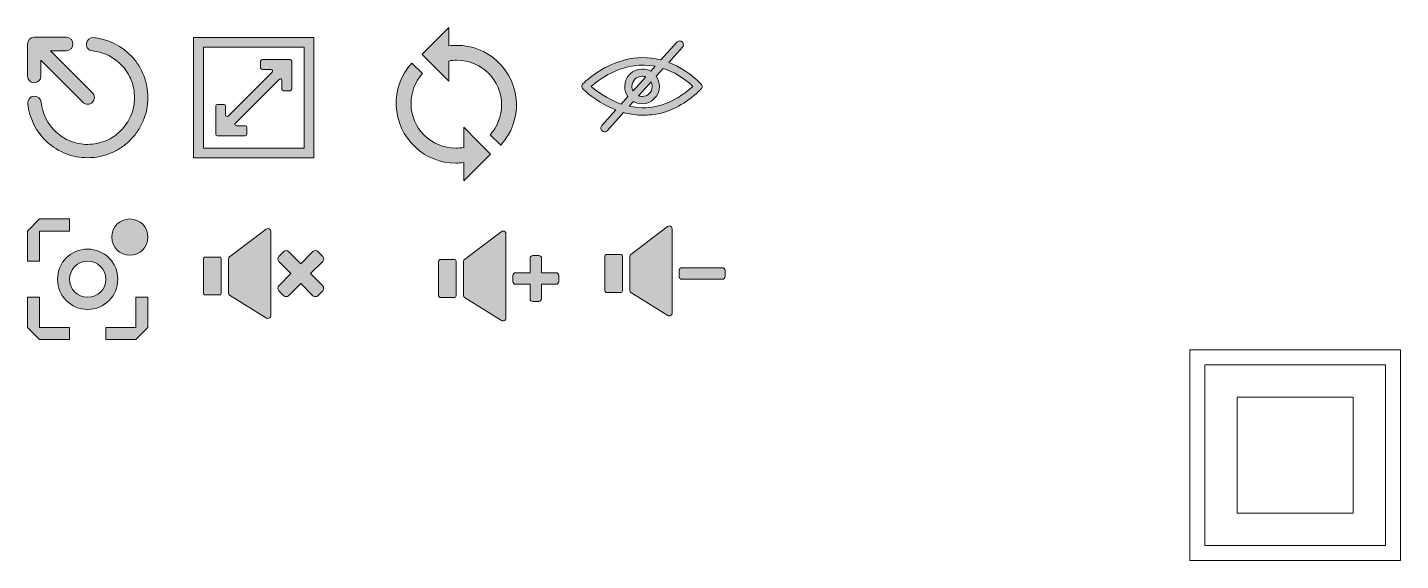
# Model space of a CAD drawing. Header units: millimetres. Extents: x 21 to 181, y -126 to -64.
import ezdxf

# ---------------------------------------------------------------- set-up
doc = ezdxf.new("R2010")
doc.units = ezdxf.units.MM
doc.header["$MEASUREMENT"] = 0
doc.layers.add('Layer 1', color=7, linetype='Continuous', lineweight=0)

# ---------------------------------------------------------------- blocks, each defined once
blk = doc.blocks.new('Block_0')
at = {"layer": 'Layer 1', "transparency": 33554687}
h = blk.add_hatch(color=7, dxfattribs=at)
h.dxf.hatch_style = 2
edge = h.paths.add_edge_path()
edge.add_spline(control_points=[(34.44, -69.74), (34.12, -68.95), (33.67, -68.23), (33.1, -67.6), (31.93, -66.32), (30.34, -65.52), (28.62, -65.35), (28.19, -65.3), (27.81, -65.62), (27.77, -66.04), (27.75, -66.25), (27.81, -66.45), (27.94, -66.61), (28.08, -66.77), (28.26, -66.87), (28.47, -66.89), (29.8, -67.03), (31.04, -67.65), (31.95, -68.65), (32.4, -69.14), (32.75, -69.7), (32.99, -70.31), (33.24, -70.95), (33.37, -71.62), (33.37, -72.31), (33.37, -73.05), (33.22, -73.76), (32.94, -74.43), (32.8, -74.75), (32.64, -75.06), (32.44, -75.35), (32.24, -75.64), (32.02, -75.91), (31.77, -76.16), (31.53, -76.41), (31.26, -76.63), (30.97, -76.83), (30.68, -77.02), (30.37, -77.19), (30.04, -77.33), (29.37, -77.61), (28.66, -77.76), (27.92, -77.76), (27.23, -77.76), (26.56, -77.63), (25.92, -77.38), (25.31, -77.13), (24.75, -76.78), (24.26, -76.34), (23.26, -75.43), (22.64, -74.19), (22.51, -72.86), (22.46, -72.43), (22.09, -72.12), (21.66, -72.16), (21.23, -72.2), (20.92, -72.58), (20.96, -73.01), (21.13, -74.73), (21.93, -76.32), (23.21, -77.49), (23.84, -78.06), (24.56, -78.51), (25.35, -78.82), (26.17, -79.15), (27.04, -79.31), (27.92, -79.31), (28.87, -79.31), (29.78, -79.13), (30.65, -78.76), (31.06, -78.59), (31.46, -78.37), (31.84, -78.12), (32.21, -77.86), (32.56, -77.58), (32.87, -77.26), (33.19, -76.94), (33.48, -76.6), (33.73, -76.23), (33.98, -75.85), (34.2, -75.45), (34.37, -75.04), (34.74, -74.17), (34.92, -73.26), (34.92, -72.31), (34.92, -71.42), (34.76, -70.56), (34.44, -69.74)], knot_values=[0, 0, 0, 0, 1, 1, 1, 2, 2, 2, 3, 3, 3, 4, 4, 4, 5, 5, 5, 6, 6, 6, 7, 7, 7, 8, 8, 8, 9, 9, 9, 10, 10, 10, 11, 11, 11, 12, 12, 12, 13, 13, 13, 14, 14, 14, 15, 15, 15, 16, 16, 16, 17, 17, 17, 18, 18, 18, 19, 19, 19, 20, 20, 20, 21, 21, 21, 22, 22, 22, 23, 23, 23, 24, 24, 24, 25, 25, 25, 26, 26, 26, 27, 27, 27, 28, 28, 28, 29, 29, 29, 29], degree=3, periodic=0)
h = blk.add_hatch(color=7, dxfattribs=at)
h.dxf.hatch_style = 2
edge = h.paths.add_edge_path()
edge.add_spline(control_points=[(21.7, -70.6), (22.13, -70.6), (22.48, -70.25), (22.48, -69.82), (22.48, -69.82), (22.48, -67.97), (22.48, -67.97), (22.48, -67.97), (27.37, -72.86), (27.37, -72.86), (27.52, -73.01), (27.72, -73.09), (27.92, -73.09), (28.13, -73.09), (28.33, -73.01), (28.47, -72.86), (28.62, -72.71), (28.7, -72.52), (28.7, -72.31), (28.7, -72.1), (28.62, -71.91), (28.47, -71.76), (28.47, -71.76), (23.58, -66.87), (23.58, -66.87), (23.58, -66.87), (25.43, -66.87), (25.43, -66.87), (25.86, -66.87), (26.21, -66.52), (26.21, -66.09), (26.21, -65.66), (25.86, -65.31), (25.43, -65.31), (25.43, -65.31), (21.7, -65.31), (21.7, -65.31), (21.27, -65.31), (20.92, -65.66), (20.92, -66.09), (20.92, -66.09), (20.92, -69.82), (20.92, -69.82), (20.92, -70.25), (21.27, -70.6), (21.7, -70.6)], knot_values=[0, 0, 0, 0, 1, 1, 1, 2, 2, 2, 3, 3, 3, 4, 4, 4, 5, 5, 5, 6, 6, 6, 7, 7, 7, 8, 8, 8, 9, 9, 9, 10, 10, 10, 11, 11, 11, 12, 12, 12, 13, 13, 13, 14, 14, 14, 15, 15, 15, 15], degree=3, periodic=0)
at = {"layer": 'Layer 1'}
for points, knots in [([(34.44, -69.74), (34.12, -68.95), (33.67, -68.23), (33.1, -67.6), (31.93, -66.32), (30.34, -65.52), (28.62, -65.35), (28.19, -65.3), (27.81, -65.62), (27.77, -66.04), (27.75, -66.25), (27.81, -66.45), (27.94, -66.61), (28.08, -66.77), (28.26, -66.87), (28.47, -66.89), (29.8, -67.03), (31.04, -67.65), (31.95, -68.65), (32.4, -69.14), (32.75, -69.7), (32.99, -70.31), (33.24, -70.95), (33.37, -71.62), (33.37, -72.31), (33.37, -73.05), (33.22, -73.76), (32.94, -74.43), (32.8, -74.75), (32.64, -75.06), (32.44, -75.35), (32.24, -75.64), (32.02, -75.91), (31.77, -76.16), (31.53, -76.41), (31.26, -76.63), (30.97, -76.83), (30.68, -77.02), (30.37, -77.19), (30.04, -77.33), (29.37, -77.61), (28.66, -77.76), (27.92, -77.76), (27.23, -77.76), (26.56, -77.63), (25.92, -77.38), (25.31, -77.13), (24.75, -76.78), (24.26, -76.34), (23.26, -75.43), (22.64, -74.19), (22.51, -72.86), (22.46, -72.43), (22.09, -72.12), (21.66, -72.16), (21.23, -72.2), (20.92, -72.58), (20.96, -73.01), (21.13, -74.73), (21.93, -76.32), (23.21, -77.49), (23.84, -78.06), (24.56, -78.51), (25.35, -78.82), (26.17, -79.15), (27.04, -79.31), (27.92, -79.31), (28.87, -79.31), (29.78, -79.13), (30.65, -78.76), (31.06, -78.59), (31.46, -78.37), (31.84, -78.12), (32.21, -77.86), (32.56, -77.58), (32.87, -77.26), (33.19, -76.94), (33.48, -76.6), (33.73, -76.23), (33.98, -75.85), (34.2, -75.45), (34.37, -75.04), (34.74, -74.17), (34.92, -73.26), (34.92, -72.31), (34.92, -71.42), (34.76, -70.56), (34.44, -69.74)], [0, 0, 0, 0, 1, 1, 1, 2, 2, 2, 3, 3, 3, 4, 4, 4, 5, 5, 5, 6, 6, 6, 7, 7, 7, 8, 8, 8, 9, 9, 9, 10, 10, 10, 11, 11, 11, 12, 12, 12, 13, 13, 13, 14, 14, 14, 15, 15, 15, 16, 16, 16, 17, 17, 17, 18, 18, 18, 19, 19, 19, 20, 20, 20, 21, 21, 21, 22, 22, 22, 23, 23, 23, 24, 24, 24, 25, 25, 25, 26, 26, 26, 27, 27, 27, 28, 28, 28, 29, 29, 29, 29]), ([(21.7, -70.6), (22.13, -70.6), (22.48, -70.25), (22.48, -69.82), (22.48, -69.82), (22.48, -67.97), (22.48, -67.97), (22.48, -67.97), (27.37, -72.86), (27.37, -72.86), (27.52, -73.01), (27.72, -73.09), (27.92, -73.09), (28.13, -73.09), (28.33, -73.01), (28.47, -72.86), (28.62, -72.71), (28.7, -72.52), (28.7, -72.31), (28.7, -72.1), (28.62, -71.91), (28.47, -71.76), (28.47, -71.76), (23.58, -66.87), (23.58, -66.87), (23.58, -66.87), (25.43, -66.87), (25.43, -66.87), (25.86, -66.87), (26.21, -66.52), (26.21, -66.09), (26.21, -65.66), (25.86, -65.31), (25.43, -65.31), (25.43, -65.31), (21.7, -65.31), (21.7, -65.31), (21.27, -65.31), (20.92, -65.66), (20.92, -66.09), (20.92, -66.09), (20.92, -69.82), (20.92, -69.82), (20.92, -70.25), (21.27, -70.6), (21.7, -70.6)], [0, 0, 0, 0, 1, 1, 1, 2, 2, 2, 3, 3, 3, 4, 4, 4, 5, 5, 5, 6, 6, 6, 7, 7, 7, 8, 8, 8, 9, 9, 9, 10, 10, 10, 11, 11, 11, 12, 12, 12, 13, 13, 13, 14, 14, 14, 15, 15, 15, 15])]:
    blk.add_open_spline(points, degree=3, knots=knots, dxfattribs=at)
blk = doc.blocks.new('Block_1')
at = {"layer": 'Layer 1', "transparency": 33554687}
h = blk.add_hatch(color=7, dxfattribs=at)
h.dxf.hatch_style = 2
edge = h.paths.add_edge_path()
edge.add_spline(control_points=[(53.08, -78.18), (53.08, -78.18), (41.38, -78.18), (41.38, -78.18), (41.38, -78.18), (41.38, -66.48), (41.38, -66.48), (41.38, -66.48), (53.08, -66.48), (53.08, -66.48), (53.08, -66.48), (53.08, -78.18), (53.08, -78.18)], knot_values=[0, 0, 0, 0, 1, 1, 1, 2, 2, 2, 3, 3, 3, 4, 4, 4, 4], degree=3, periodic=0)
edge = h.paths.add_edge_path()
edge.add_spline(control_points=[(40.23, -65.33), (40.23, -65.33), (40.23, -79.33), (40.23, -79.33), (40.23, -79.33), (54.23, -79.33), (54.23, -79.33), (54.23, -79.33), (54.23, -65.33), (54.23, -65.33), (54.23, -65.33), (40.23, -65.33), (40.23, -65.33)], knot_values=[0, 0, 0, 0, 1, 1, 1, 2, 2, 2, 3, 3, 3, 4, 4, 4, 4], degree=3, periodic=0)
h = blk.add_hatch(color=7, dxfattribs=at)
h.dxf.hatch_style = 2
edge = h.paths.add_edge_path()
edge.add_spline(control_points=[(46.25, -75.6), (46.25, -75.6), (45.23, -75.6), (45.23, -75.6), (45.07, -75.6), (44.99, -75.4), (45.1, -75.28), (45.1, -75.28), (50.19, -70.2), (50.19, -70.2), (50.31, -70.08), (50.51, -70.16), (50.51, -70.33), (50.51, -70.33), (50.51, -71.35), (50.51, -71.35), (50.51, -71.45), (50.59, -71.53), (50.69, -71.53), (50.69, -71.53), (51.47, -71.53), (51.47, -71.53), (51.57, -71.53), (51.66, -71.45), (51.66, -71.35), (51.66, -71.35), (51.66, -68.09), (51.66, -68.09), (51.66, -67.99), (51.57, -67.91), (51.47, -67.91), (51.47, -67.91), (48.21, -67.91), (48.21, -67.91), (48.11, -67.91), (48.03, -67.99), (48.03, -68.09), (48.03, -68.09), (48.03, -68.87), (48.03, -68.87), (48.03, -68.97), (48.11, -69.05), (48.21, -69.05), (48.21, -69.05), (49.23, -69.05), (49.23, -69.05), (49.4, -69.05), (49.48, -69.25), (49.36, -69.37), (49.36, -69.37), (44.28, -74.46), (44.28, -74.46), (44.16, -74.57), (43.96, -74.49), (43.96, -74.33), (43.96, -74.33), (43.96, -73.31), (43.96, -73.31), (43.96, -73.2), (43.88, -73.12), (43.78, -73.12), (43.78, -73.12), (43, -73.12), (43, -73.12), (42.9, -73.12), (42.81, -73.2), (42.81, -73.31), (42.81, -73.31), (42.81, -76.56), (42.81, -76.56), (42.81, -76.66), (42.9, -76.75), (43, -76.75), (43, -76.75), (46.25, -76.75), (46.25, -76.75), (46.36, -76.75), (46.44, -76.66), (46.44, -76.56), (46.44, -76.56), (46.44, -75.78), (46.44, -75.78), (46.44, -75.68), (46.36, -75.6), (46.25, -75.6)], knot_values=[0, 0, 0, 0, 1, 1, 1, 2, 2, 2, 3, 3, 3, 4, 4, 4, 5, 5, 5, 6, 6, 6, 7, 7, 7, 8, 8, 8, 9, 9, 9, 10, 10, 10, 11, 11, 11, 12, 12, 12, 13, 13, 13, 14, 14, 14, 15, 15, 15, 16, 16, 16, 17, 17, 17, 18, 18, 18, 19, 19, 19, 20, 20, 20, 21, 21, 21, 22, 22, 22, 23, 23, 23, 24, 24, 24, 25, 25, 25, 26, 26, 26, 27, 27, 27, 28, 28, 28, 28], degree=3, periodic=0)
at = {"layer": 'Layer 1'}
for points, knots in [([(40.23, -65.33), (40.23, -65.33), (40.23, -79.33), (40.23, -79.33), (40.23, -79.33), (54.23, -79.33), (54.23, -79.33), (54.23, -79.33), (54.23, -65.33), (54.23, -65.33), (54.23, -65.33), (40.23, -65.33), (40.23, -65.33)], [0, 0, 0, 0, 1, 1, 1, 2, 2, 2, 3, 3, 3, 4, 4, 4, 4]), ([(53.08, -78.18), (53.08, -78.18), (41.38, -78.18), (41.38, -78.18), (41.38, -78.18), (41.38, -66.48), (41.38, -66.48), (41.38, -66.48), (53.08, -66.48), (53.08, -66.48), (53.08, -66.48), (53.08, -78.18), (53.08, -78.18)], [0, 0, 0, 0, 1, 1, 1, 2, 2, 2, 3, 3, 3, 4, 4, 4, 4]), ([(46.25, -75.6), (46.25, -75.6), (45.23, -75.6), (45.23, -75.6), (45.07, -75.6), (44.99, -75.4), (45.1, -75.28), (45.1, -75.28), (50.19, -70.2), (50.19, -70.2), (50.31, -70.08), (50.51, -70.16), (50.51, -70.33), (50.51, -70.33), (50.51, -71.35), (50.51, -71.35), (50.51, -71.45), (50.59, -71.53), (50.69, -71.53), (50.69, -71.53), (51.47, -71.53), (51.47, -71.53), (51.57, -71.53), (51.66, -71.45), (51.66, -71.35), (51.66, -71.35), (51.66, -68.09), (51.66, -68.09), (51.66, -67.99), (51.57, -67.91), (51.47, -67.91), (51.47, -67.91), (48.21, -67.91), (48.21, -67.91), (48.11, -67.91), (48.03, -67.99), (48.03, -68.09), (48.03, -68.09), (48.03, -68.87), (48.03, -68.87), (48.03, -68.97), (48.11, -69.05), (48.21, -69.05), (48.21, -69.05), (49.23, -69.05), (49.23, -69.05), (49.4, -69.05), (49.48, -69.25), (49.36, -69.37), (49.36, -69.37), (44.28, -74.46), (44.28, -74.46), (44.16, -74.57), (43.96, -74.49), (43.96, -74.33), (43.96, -74.33), (43.96, -73.31), (43.96, -73.31), (43.96, -73.2), (43.88, -73.12), (43.78, -73.12), (43.78, -73.12), (43, -73.12), (43, -73.12), (42.9, -73.12), (42.81, -73.2), (42.81, -73.31), (42.81, -73.31), (42.81, -76.56), (42.81, -76.56), (42.81, -76.66), (42.9, -76.75), (43, -76.75), (43, -76.75), (46.25, -76.75), (46.25, -76.75), (46.36, -76.75), (46.44, -76.66), (46.44, -76.56), (46.44, -76.56), (46.44, -75.78), (46.44, -75.78), (46.44, -75.68), (46.36, -75.6), (46.25, -75.6)], [0, 0, 0, 0, 1, 1, 1, 2, 2, 2, 3, 3, 3, 4, 4, 4, 5, 5, 5, 6, 6, 6, 7, 7, 7, 8, 8, 8, 9, 9, 9, 10, 10, 10, 11, 11, 11, 12, 12, 12, 13, 13, 13, 14, 14, 14, 15, 15, 15, 16, 16, 16, 17, 17, 17, 18, 18, 18, 19, 19, 19, 20, 20, 20, 21, 21, 21, 22, 22, 22, 23, 23, 23, 24, 24, 24, 25, 25, 25, 26, 26, 26, 27, 27, 27, 28, 28, 28, 28])]:
    blk.add_open_spline(points, degree=3, knots=knots, dxfattribs=at)
blk = doc.blocks.new('Block_2')
at = {"layer": 'Layer 1', "transparency": 33554687}
h = blk.add_hatch(color=7, dxfattribs=at)
h.dxf.hatch_style = 2
edge = h.paths.add_edge_path()
edge.add_spline(control_points=[(49.22, -87.87), (49.22, -87.87), (49.22, -97.69), (49.22, -97.69), (49.2, -97.87), (49.04, -98), (48.86, -97.98), (48.81, -97.98), (48.77, -97.96), (48.73, -97.94), (48.73, -97.94), (44.42, -95.28), (44.42, -95.28), (44.34, -95.22), (44.29, -95.13), (44.28, -95.03), (44.28, -95.03), (44.28, -91.08), (44.28, -91.08), (44.29, -90.98), (44.34, -90.89), (44.42, -90.83), (44.42, -90.83), (48.67, -87.62), (48.67, -87.62), (48.81, -87.5), (49.02, -87.51), (49.14, -87.65), (49.19, -87.71), (49.22, -87.79), (49.22, -87.87)], knot_values=[0, 0, 0, 0, 1, 1, 1, 2, 2, 2, 3, 3, 3, 4, 4, 4, 5, 5, 5, 6, 6, 6, 7, 7, 7, 8, 8, 8, 9, 9, 9, 10, 10, 10, 10], degree=3, periodic=0)
h = blk.add_hatch(color=7, dxfattribs=at)
h.dxf.hatch_style = 2
edge = h.paths.add_edge_path()
edge.add_spline(control_points=[(43.46, -91.16), (43.46, -90.99), (43.38, -90.86), (43.29, -90.86), (43.29, -90.86), (43.29, -90.86), (43.29, -90.86), (43.29, -90.86), (41.56, -90.86), (41.56, -90.86), (41.46, -90.86), (41.38, -90.99), (41.38, -91.16), (41.38, -91.16), (41.38, -91.16), (41.38, -91.16), (41.38, -91.16), (41.38, -94.95), (41.38, -94.95), (41.38, -95.11), (41.46, -95.25), (41.56, -95.25), (41.56, -95.25), (41.56, -95.25), (41.56, -95.25), (41.56, -95.25), (43.29, -95.25), (43.29, -95.25), (43.38, -95.25), (43.46, -95.11), (43.46, -94.95), (43.46, -94.95), (43.46, -94.95), (43.46, -94.95), (43.46, -94.95), (43.46, -91.16), (43.46, -91.16)], knot_values=[0, 0, 0, 0, 1, 1, 1, 2, 2, 2, 3, 3, 3, 4, 4, 4, 5, 5, 5, 6, 6, 6, 7, 7, 7, 8, 8, 8, 9, 9, 9, 10, 10, 10, 11, 11, 11, 12, 12, 12, 12], degree=3, periodic=0)
h = blk.add_hatch(color=7, dxfattribs=at)
h.dxf.hatch_style = 2
edge = h.paths.add_edge_path()
edge.add_spline(control_points=[(55.26, -94.19), (55.26, -94.19), (53.85, -92.78), (53.85, -92.78), (53.85, -92.78), (55.26, -91.36), (55.26, -91.36), (55.42, -91.2), (55.42, -90.95), (55.27, -90.79), (55.27, -90.79), (55.27, -90.79), (55.26, -90.79), (55.26, -90.79), (54.69, -90.22), (54.69, -90.22), (54.53, -90.06), (54.28, -90.06), (54.12, -90.22), (54.12, -90.22), (54.12, -90.22), (54.12, -90.22), (54.12, -90.22), (52.71, -91.63), (52.71, -91.63), (52.71, -91.63), (51.29, -90.22), (51.29, -90.22), (51.13, -90.06), (50.88, -90.06), (50.72, -90.22), (50.72, -90.22), (50.72, -90.22), (50.72, -90.22), (50.72, -90.22), (50.15, -90.79), (50.15, -90.79), (49.99, -90.95), (49.99, -91.2), (50.15, -91.36), (50.15, -91.36), (50.15, -91.36), (50.15, -91.36), (50.15, -91.36), (51.56, -92.78), (51.56, -92.78), (51.56, -92.78), (50.15, -94.19), (50.15, -94.19), (49.99, -94.35), (49.99, -94.6), (50.15, -94.76), (50.15, -94.76), (50.15, -94.76), (50.15, -94.76), (50.15, -94.76), (50.72, -95.34), (50.72, -95.34), (50.88, -95.49), (51.13, -95.49), (51.29, -95.34), (51.29, -95.34), (51.29, -95.34), (51.29, -95.34), (51.29, -95.34), (52.71, -93.92), (52.71, -93.92), (52.71, -93.92), (54.12, -95.34), (54.12, -95.34), (54.28, -95.49), (54.53, -95.49), (54.69, -95.34), (54.69, -95.34), (54.69, -95.34), (54.69, -95.34), (54.69, -95.34), (55.26, -94.76), (55.26, -94.76), (55.4, -94.61), (55.4, -94.38), (55.26, -94.22), (55.26, -94.22), (55.26, -94.19), (55.26, -94.19)], knot_values=[0, 0, 0, 0, 1, 1, 1, 2, 2, 2, 3, 3, 3, 4, 4, 4, 5, 5, 5, 6, 6, 6, 7, 7, 7, 8, 8, 8, 9, 9, 9, 10, 10, 10, 11, 11, 11, 12, 12, 12, 13, 13, 13, 14, 14, 14, 15, 15, 15, 16, 16, 16, 17, 17, 17, 18, 18, 18, 19, 19, 19, 20, 20, 20, 21, 21, 21, 22, 22, 22, 23, 23, 23, 24, 24, 24, 25, 25, 25, 26, 26, 26, 27, 27, 27, 28, 28, 28, 28], degree=3, periodic=0)
at = {"layer": 'Layer 1'}
for points, knots in [([(49.22, -87.87), (49.22, -87.87), (49.22, -97.69), (49.22, -97.69), (49.2, -97.87), (49.04, -98), (48.86, -97.98), (48.81, -97.98), (48.77, -97.96), (48.73, -97.94), (48.73, -97.94), (44.42, -95.28), (44.42, -95.28), (44.34, -95.22), (44.29, -95.13), (44.28, -95.03), (44.28, -95.03), (44.28, -91.08), (44.28, -91.08), (44.29, -90.98), (44.34, -90.89), (44.42, -90.83), (44.42, -90.83), (48.67, -87.62), (48.67, -87.62), (48.81, -87.5), (49.02, -87.51), (49.14, -87.65), (49.19, -87.71), (49.22, -87.79), (49.22, -87.87)], [0, 0, 0, 0, 1, 1, 1, 2, 2, 2, 3, 3, 3, 4, 4, 4, 5, 5, 5, 6, 6, 6, 7, 7, 7, 8, 8, 8, 9, 9, 9, 10, 10, 10, 10]), ([(43.46, -91.16), (43.46, -90.99), (43.38, -90.86), (43.29, -90.86), (43.29, -90.86), (43.29, -90.86), (43.29, -90.86), (43.29, -90.86), (41.56, -90.86), (41.56, -90.86), (41.46, -90.86), (41.38, -90.99), (41.38, -91.16), (41.38, -91.16), (41.38, -91.16), (41.38, -91.16), (41.38, -91.16), (41.38, -94.95), (41.38, -94.95), (41.38, -95.11), (41.46, -95.25), (41.56, -95.25), (41.56, -95.25), (41.56, -95.25), (41.56, -95.25), (41.56, -95.25), (43.29, -95.25), (43.29, -95.25), (43.38, -95.25), (43.46, -95.11), (43.46, -94.95), (43.46, -94.95), (43.46, -94.95), (43.46, -94.95), (43.46, -94.95), (43.46, -91.16), (43.46, -91.16)], [0, 0, 0, 0, 1, 1, 1, 2, 2, 2, 3, 3, 3, 4, 4, 4, 5, 5, 5, 6, 6, 6, 7, 7, 7, 8, 8, 8, 9, 9, 9, 10, 10, 10, 11, 11, 11, 12, 12, 12, 12]), ([(55.26, -94.19), (55.26, -94.19), (53.85, -92.78), (53.85, -92.78), (53.85, -92.78), (55.26, -91.36), (55.26, -91.36), (55.42, -91.2), (55.42, -90.95), (55.27, -90.79), (55.27, -90.79), (55.27, -90.79), (55.26, -90.79), (55.26, -90.79), (54.69, -90.22), (54.69, -90.22), (54.53, -90.06), (54.28, -90.06), (54.12, -90.22), (54.12, -90.22), (54.12, -90.22), (54.12, -90.22), (54.12, -90.22), (52.71, -91.63), (52.71, -91.63), (52.71, -91.63), (51.29, -90.22), (51.29, -90.22), (51.13, -90.06), (50.88, -90.06), (50.72, -90.22), (50.72, -90.22), (50.72, -90.22), (50.72, -90.22), (50.72, -90.22), (50.15, -90.79), (50.15, -90.79), (49.99, -90.95), (49.99, -91.2), (50.15, -91.36), (50.15, -91.36), (50.15, -91.36), (50.15, -91.36), (50.15, -91.36), (51.56, -92.78), (51.56, -92.78), (51.56, -92.78), (50.15, -94.19), (50.15, -94.19), (49.99, -94.35), (49.99, -94.6), (50.15, -94.76), (50.15, -94.76), (50.15, -94.76), (50.15, -94.76), (50.15, -94.76), (50.72, -95.34), (50.72, -95.34), (50.88, -95.49), (51.13, -95.49), (51.29, -95.34), (51.29, -95.34), (51.29, -95.34), (51.29, -95.34), (51.29, -95.34), (52.71, -93.92), (52.71, -93.92), (52.71, -93.92), (54.12, -95.34), (54.12, -95.34), (54.28, -95.49), (54.53, -95.49), (54.69, -95.34), (54.69, -95.34), (54.69, -95.34), (54.69, -95.34), (54.69, -95.34), (55.26, -94.76), (55.26, -94.76), (55.4, -94.61), (55.4, -94.38), (55.26, -94.22), (55.26, -94.22), (55.26, -94.19), (55.26, -94.19)], [0, 0, 0, 0, 1, 1, 1, 2, 2, 2, 3, 3, 3, 4, 4, 4, 5, 5, 5, 6, 6, 6, 7, 7, 7, 8, 8, 8, 9, 9, 9, 10, 10, 10, 11, 11, 11, 12, 12, 12, 13, 13, 13, 14, 14, 14, 15, 15, 15, 16, 16, 16, 17, 17, 17, 18, 18, 18, 19, 19, 19, 20, 20, 20, 21, 21, 21, 22, 22, 22, 23, 23, 23, 24, 24, 24, 25, 25, 25, 26, 26, 26, 27, 27, 27, 28, 28, 28, 28])]:
    blk.add_open_spline(points, degree=3, knots=knots, dxfattribs=at)
blk = doc.blocks.new('Block_3')
at = {"layer": 'Layer 1', "transparency": 33554687}
h = blk.add_hatch(color=7, dxfattribs=at)
h.dxf.hatch_style = 2
edge = h.paths.add_edge_path()
edge.add_spline(control_points=[(70.87, -66.25), (70.56, -66.25), (70.25, -66.27), (69.94, -66.31), (69.94, -66.31), (69.94, -64.17), (69.94, -64.17), (69.94, -64.17), (66.82, -67.29), (66.82, -67.29), (66.82, -67.29), (66.98, -67.45), (66.98, -67.45), (66.98, -67.45), (68.23, -68.7), (68.23, -68.7), (68.23, -68.7), (69.94, -70.41), (69.94, -70.41), (69.94, -70.41), (69.94, -68.07), (69.94, -68.07), (70.24, -68.01), (70.56, -67.98), (70.87, -67.98), (73.74, -67.98), (76.06, -70.31), (76.06, -73.17), (76.06, -74.45), (75.59, -75.68), (74.74, -76.64), (74.74, -76.64), (75.96, -77.86), (75.96, -77.86), (78.55, -75.05), (78.37, -70.67), (75.56, -68.08), (74.28, -66.9), (72.61, -66.25), (70.87, -66.25)], knot_values=[0, 0, 0, 0, 1, 1, 1, 2, 2, 2, 3, 3, 3, 4, 4, 4, 5, 5, 5, 6, 6, 6, 7, 7, 7, 8, 8, 8, 9, 9, 9, 10, 10, 10, 11, 11, 11, 12, 12, 12, 13, 13, 13, 13], degree=3, periodic=0)
h = blk.add_hatch(color=7, dxfattribs=at)
h.dxf.hatch_style = 2
edge = h.paths.add_edge_path()
edge.add_spline(control_points=[(73.35, -77.47), (73.35, -77.47), (71.65, -75.77), (71.65, -75.77), (71.65, -75.77), (71.65, -78.11), (71.65, -78.11), (71.34, -78.17), (71.03, -78.19), (70.72, -78.19), (67.85, -78.2), (65.53, -75.87), (65.53, -73.01), (65.53, -71.73), (66, -70.49), (66.85, -69.54), (66.85, -69.54), (65.62, -68.31), (65.62, -68.31), (63.03, -71.13), (63.22, -75.51), (66.03, -78.1), (67.31, -79.27), (68.98, -79.93), (70.72, -79.93), (71.03, -79.93), (71.34, -79.91), (71.65, -79.86), (71.65, -79.86), (71.65, -82), (71.65, -82), (71.65, -82), (74.77, -78.89), (74.77, -78.89), (74.77, -78.89), (74.61, -78.73), (74.61, -78.73), (74.61, -78.73), (73.35, -77.47), (73.35, -77.47)], knot_values=[0, 0, 0, 0, 1, 1, 1, 2, 2, 2, 3, 3, 3, 4, 4, 4, 5, 5, 5, 6, 6, 6, 7, 7, 7, 8, 8, 8, 9, 9, 9, 10, 10, 10, 11, 11, 11, 12, 12, 12, 13, 13, 13, 13], degree=3, periodic=0)
at = {"layer": 'Layer 1'}
for points in [[(70.87, -66.25), (70.56, -66.25), (70.25, -66.27), (69.94, -66.31), (69.94, -66.31), (69.94, -64.17), (69.94, -64.17), (69.94, -64.17), (66.82, -67.29), (66.82, -67.29), (66.82, -67.29), (66.98, -67.45), (66.98, -67.45), (66.98, -67.45), (68.23, -68.7), (68.23, -68.7), (68.23, -68.7), (69.94, -70.41), (69.94, -70.41), (69.94, -70.41), (69.94, -68.07), (69.94, -68.07), (70.24, -68.01), (70.56, -67.98), (70.87, -67.98), (73.74, -67.98), (76.06, -70.31), (76.06, -73.17), (76.06, -74.45), (75.59, -75.68), (74.74, -76.64), (74.74, -76.64), (75.96, -77.86), (75.96, -77.86), (78.55, -75.05), (78.37, -70.67), (75.56, -68.08), (74.28, -66.9), (72.61, -66.25), (70.87, -66.25)], [(73.35, -77.47), (73.35, -77.47), (71.65, -75.77), (71.65, -75.77), (71.65, -75.77), (71.65, -78.11), (71.65, -78.11), (71.34, -78.17), (71.03, -78.19), (70.72, -78.19), (67.85, -78.2), (65.53, -75.87), (65.53, -73.01), (65.53, -71.73), (66, -70.49), (66.85, -69.54), (66.85, -69.54), (65.62, -68.31), (65.62, -68.31), (63.03, -71.13), (63.22, -75.51), (66.03, -78.1), (67.31, -79.27), (68.98, -79.93), (70.72, -79.93), (71.03, -79.93), (71.34, -79.91), (71.65, -79.86), (71.65, -79.86), (71.65, -82), (71.65, -82), (71.65, -82), (74.77, -78.89), (74.77, -78.89), (74.77, -78.89), (74.61, -78.73), (74.61, -78.73), (74.61, -78.73), (73.35, -77.47), (73.35, -77.47)]]:
    blk.add_open_spline(points, degree=3, knots=[0, 0, 0, 0, 1, 1, 1, 2, 2, 2, 3, 3, 3, 4, 4, 4, 5, 5, 5, 6, 6, 6, 7, 7, 7, 8, 8, 8, 9, 9, 9, 10, 10, 10, 11, 11, 11, 12, 12, 12, 13, 13, 13, 13], dxfattribs=at)
blk = doc.blocks.new('Block_4')
at = {"layer": 'Layer 1', "transparency": 33554687}
h = blk.add_hatch(color=7, dxfattribs=at)
h.dxf.hatch_style = 2
edge = h.paths.add_edge_path()
edge.add_spline(control_points=[(76.56, -88.16), (76.56, -88.16), (76.56, -97.99), (76.56, -97.99), (76.54, -98.17), (76.38, -98.3), (76.19, -98.28), (76.15, -98.27), (76.1, -98.26), (76.06, -98.23), (76.06, -98.23), (71.76, -95.57), (71.76, -95.57), (71.67, -95.52), (71.62, -95.42), (71.62, -95.32), (71.62, -95.32), (71.62, -91.37), (71.62, -91.37), (71.62, -91.27), (71.67, -91.18), (71.76, -91.12), (71.76, -91.12), (76.01, -87.91), (76.01, -87.91), (76.15, -87.79), (76.35, -87.8), (76.48, -87.94), (76.53, -88), (76.56, -88.08), (76.56, -88.16)], knot_values=[0, 0, 0, 0, 1, 1, 1, 2, 2, 2, 3, 3, 3, 4, 4, 4, 5, 5, 5, 6, 6, 6, 7, 7, 7, 8, 8, 8, 9, 9, 9, 10, 10, 10, 10], degree=3, periodic=0)
h = blk.add_hatch(color=7, dxfattribs=at)
h.dxf.hatch_style = 2
edge = h.paths.add_edge_path()
edge.add_spline(control_points=[(80.72, -95.68), (80.72, -95.68), (80.72, -94.02), (80.72, -94.02), (80.72, -94.02), (82.38, -94.02), (82.38, -94.02), (82.56, -94.02), (82.72, -93.87), (82.72, -93.69), (82.72, -93.68), (82.72, -93.68), (82.72, -93.68), (82.72, -93.68), (82.72, -93.01), (82.72, -93.01), (82.72, -92.83), (82.57, -92.67), (82.38, -92.67), (82.38, -92.67), (82.38, -92.67), (82.38, -92.67), (82.38, -92.67), (80.72, -92.67), (80.72, -92.67), (80.72, -92.67), (80.72, -91.01), (80.72, -91.01), (80.72, -90.83), (80.57, -90.68), (80.38, -90.68), (80.38, -90.68), (80.38, -90.68), (80.38, -90.68), (80.38, -90.68), (79.71, -90.68), (79.71, -90.68), (79.52, -90.67), (79.37, -90.82), (79.37, -91.01), (79.37, -91.01), (79.37, -91.01), (79.37, -91.01), (79.37, -91.01), (79.37, -92.67), (79.37, -92.67), (79.37, -92.67), (77.71, -92.67), (77.71, -92.67), (77.52, -92.67), (77.37, -92.82), (77.37, -93.01), (77.37, -93.01), (77.37, -93.01), (77.37, -93.01), (77.37, -93.01), (77.37, -93.68), (77.37, -93.68), (77.37, -93.87), (77.52, -94.02), (77.71, -94.02), (77.71, -94.02), (77.71, -94.02), (77.71, -94.02), (77.71, -94.02), (79.37, -94.02), (79.37, -94.02), (79.37, -94.02), (79.37, -95.68), (79.37, -95.68), (79.37, -95.87), (79.52, -96.02), (79.71, -96.02), (79.71, -96.02), (79.71, -96.02), (79.71, -96.02), (79.71, -96.02), (80.38, -96.02), (80.38, -96.02), (80.55, -96.01), (80.69, -95.87), (80.7, -95.7), (80.7, -95.7), (80.72, -95.68), (80.72, -95.68)], knot_values=[0, 0, 0, 0, 1, 1, 1, 2, 2, 2, 3, 3, 3, 4, 4, 4, 5, 5, 5, 6, 6, 6, 7, 7, 7, 8, 8, 8, 9, 9, 9, 10, 10, 10, 11, 11, 11, 12, 12, 12, 13, 13, 13, 14, 14, 14, 15, 15, 15, 16, 16, 16, 17, 17, 17, 18, 18, 18, 19, 19, 19, 20, 20, 20, 21, 21, 21, 22, 22, 22, 23, 23, 23, 24, 24, 24, 25, 25, 25, 26, 26, 26, 27, 27, 27, 28, 28, 28, 28], degree=3, periodic=0)
h = blk.add_hatch(color=7, dxfattribs=at)
h.dxf.hatch_style = 2
edge = h.paths.add_edge_path()
edge.add_spline(control_points=[(70.79, -91.45), (70.79, -91.29), (70.72, -91.15), (70.62, -91.15), (70.62, -91.15), (70.62, -91.15), (70.62, -91.15), (70.62, -91.15), (68.89, -91.15), (68.89, -91.15), (68.79, -91.15), (68.72, -91.29), (68.72, -91.45), (68.72, -91.45), (68.72, -91.45), (68.72, -91.45), (68.72, -91.45), (68.72, -95.24), (68.72, -95.24), (68.72, -95.41), (68.79, -95.54), (68.89, -95.54), (68.89, -95.54), (68.89, -95.54), (68.89, -95.54), (68.89, -95.54), (70.62, -95.54), (70.62, -95.54), (70.72, -95.54), (70.79, -95.41), (70.79, -95.24), (70.79, -95.24), (70.79, -95.24), (70.79, -95.24), (70.79, -95.24), (70.79, -91.45), (70.79, -91.45)], knot_values=[0, 0, 0, 0, 1, 1, 1, 2, 2, 2, 3, 3, 3, 4, 4, 4, 5, 5, 5, 6, 6, 6, 7, 7, 7, 8, 8, 8, 9, 9, 9, 10, 10, 10, 11, 11, 11, 12, 12, 12, 12], degree=3, periodic=0)
at = {"layer": 'Layer 1'}
for points, knots in [([(76.56, -88.16), (76.56, -88.16), (76.56, -97.99), (76.56, -97.99), (76.54, -98.17), (76.38, -98.3), (76.19, -98.28), (76.15, -98.27), (76.1, -98.26), (76.06, -98.23), (76.06, -98.23), (71.76, -95.57), (71.76, -95.57), (71.67, -95.52), (71.62, -95.42), (71.62, -95.32), (71.62, -95.32), (71.62, -91.37), (71.62, -91.37), (71.62, -91.27), (71.67, -91.18), (71.76, -91.12), (71.76, -91.12), (76.01, -87.91), (76.01, -87.91), (76.15, -87.79), (76.35, -87.8), (76.48, -87.94), (76.53, -88), (76.56, -88.08), (76.56, -88.16)], [0, 0, 0, 0, 1, 1, 1, 2, 2, 2, 3, 3, 3, 4, 4, 4, 5, 5, 5, 6, 6, 6, 7, 7, 7, 8, 8, 8, 9, 9, 9, 10, 10, 10, 10]), ([(80.72, -95.68), (80.72, -95.68), (80.72, -94.02), (80.72, -94.02), (80.72, -94.02), (82.38, -94.02), (82.38, -94.02), (82.56, -94.02), (82.72, -93.87), (82.72, -93.69), (82.72, -93.68), (82.72, -93.68), (82.72, -93.68), (82.72, -93.68), (82.72, -93.01), (82.72, -93.01), (82.72, -92.83), (82.57, -92.67), (82.38, -92.67), (82.38, -92.67), (82.38, -92.67), (82.38, -92.67), (82.38, -92.67), (80.72, -92.67), (80.72, -92.67), (80.72, -92.67), (80.72, -91.01), (80.72, -91.01), (80.72, -90.83), (80.57, -90.68), (80.38, -90.68), (80.38, -90.68), (80.38, -90.68), (80.38, -90.68), (80.38, -90.68), (79.71, -90.68), (79.71, -90.68), (79.52, -90.67), (79.37, -90.82), (79.37, -91.01), (79.37, -91.01), (79.37, -91.01), (79.37, -91.01), (79.37, -91.01), (79.37, -92.67), (79.37, -92.67), (79.37, -92.67), (77.71, -92.67), (77.71, -92.67), (77.52, -92.67), (77.37, -92.82), (77.37, -93.01), (77.37, -93.01), (77.37, -93.01), (77.37, -93.01), (77.37, -93.01), (77.37, -93.68), (77.37, -93.68), (77.37, -93.87), (77.52, -94.02), (77.71, -94.02), (77.71, -94.02), (77.71, -94.02), (77.71, -94.02), (77.71, -94.02), (79.37, -94.02), (79.37, -94.02), (79.37, -94.02), (79.37, -95.68), (79.37, -95.68), (79.37, -95.87), (79.52, -96.02), (79.71, -96.02), (79.71, -96.02), (79.71, -96.02), (79.71, -96.02), (79.71, -96.02), (80.38, -96.02), (80.38, -96.02), (80.55, -96.01), (80.69, -95.87), (80.7, -95.7), (80.7, -95.7), (80.72, -95.68), (80.72, -95.68)], [0, 0, 0, 0, 1, 1, 1, 2, 2, 2, 3, 3, 3, 4, 4, 4, 5, 5, 5, 6, 6, 6, 7, 7, 7, 8, 8, 8, 9, 9, 9, 10, 10, 10, 11, 11, 11, 12, 12, 12, 13, 13, 13, 14, 14, 14, 15, 15, 15, 16, 16, 16, 17, 17, 17, 18, 18, 18, 19, 19, 19, 20, 20, 20, 21, 21, 21, 22, 22, 22, 23, 23, 23, 24, 24, 24, 25, 25, 25, 26, 26, 26, 27, 27, 27, 28, 28, 28, 28]), ([(70.79, -91.45), (70.79, -91.29), (70.72, -91.15), (70.62, -91.15), (70.62, -91.15), (70.62, -91.15), (70.62, -91.15), (70.62, -91.15), (68.89, -91.15), (68.89, -91.15), (68.79, -91.15), (68.72, -91.29), (68.72, -91.45), (68.72, -91.45), (68.72, -91.45), (68.72, -91.45), (68.72, -91.45), (68.72, -95.24), (68.72, -95.24), (68.72, -95.41), (68.79, -95.54), (68.89, -95.54), (68.89, -95.54), (68.89, -95.54), (68.89, -95.54), (68.89, -95.54), (70.62, -95.54), (70.62, -95.54), (70.72, -95.54), (70.79, -95.41), (70.79, -95.24), (70.79, -95.24), (70.79, -95.24), (70.79, -95.24), (70.79, -95.24), (70.79, -91.45), (70.79, -91.45)], [0, 0, 0, 0, 1, 1, 1, 2, 2, 2, 3, 3, 3, 4, 4, 4, 5, 5, 5, 6, 6, 6, 7, 7, 7, 8, 8, 8, 9, 9, 9, 10, 10, 10, 11, 11, 11, 12, 12, 12, 12])]:
    blk.add_open_spline(points, degree=3, knots=knots, dxfattribs=at)
blk = doc.blocks.new('Block_5')
at = {"layer": 'Layer 1', "transparency": 33554687}
h = blk.add_hatch(color=7, dxfattribs=at)
h.dxf.hatch_style = 2
edge = h.paths.add_edge_path()
edge.add_spline(control_points=[(95.9, -87.57), (95.9, -87.57), (95.9, -97.4), (95.9, -97.4), (95.88, -97.58), (95.72, -97.71), (95.54, -97.69), (95.49, -97.68), (95.45, -97.67), (95.41, -97.65), (95.41, -97.65), (91.1, -94.98), (91.1, -94.98), (91.01, -94.93), (90.96, -94.84), (90.96, -94.74), (90.96, -94.74), (90.96, -90.78), (90.96, -90.78), (90.97, -90.68), (91.02, -90.59), (91.1, -90.54), (91.1, -90.54), (95.35, -87.32), (95.35, -87.32), (95.49, -87.2), (95.7, -87.22), (95.82, -87.35), (95.87, -87.41), (95.9, -87.49), (95.9, -87.57)], knot_values=[0, 0, 0, 0, 1, 1, 1, 2, 2, 2, 3, 3, 3, 4, 4, 4, 5, 5, 5, 6, 6, 6, 7, 7, 7, 8, 8, 8, 9, 9, 9, 10, 10, 10, 10], degree=3, periodic=0)
h = blk.add_hatch(color=7, dxfattribs=at)
h.dxf.hatch_style = 2
edge = h.paths.add_edge_path()
edge.add_spline(control_points=[(90.14, -90.87), (90.14, -90.7), (90.06, -90.56), (89.96, -90.56), (89.96, -90.56), (89.96, -90.56), (89.96, -90.56), (89.96, -90.56), (88.23, -90.56), (88.23, -90.56), (88.14, -90.56), (88.06, -90.7), (88.06, -90.87), (88.06, -90.87), (88.06, -90.87), (88.06, -90.87), (88.06, -90.87), (88.06, -94.65), (88.06, -94.65), (88.06, -94.82), (88.14, -94.96), (88.23, -94.96), (88.23, -94.96), (88.23, -94.96), (88.23, -94.96), (88.23, -94.96), (89.96, -94.96), (89.96, -94.96), (90.06, -94.96), (90.14, -94.82), (90.14, -94.65), (90.14, -94.65), (90.14, -94.65), (90.14, -94.65), (90.14, -94.65), (90.14, -90.87), (90.14, -90.87)], knot_values=[0, 0, 0, 0, 1, 1, 1, 2, 2, 2, 3, 3, 3, 4, 4, 4, 5, 5, 5, 6, 6, 6, 7, 7, 7, 8, 8, 8, 9, 9, 9, 10, 10, 10, 11, 11, 11, 12, 12, 12, 12], degree=3, periodic=0)
h = blk.add_hatch(color=7, dxfattribs=at)
h.dxf.hatch_style = 2
edge = h.paths.add_edge_path()
edge.add_spline(control_points=[(100.06, -93.43), (100.06, -93.43), (101.72, -93.43), (101.72, -93.43), (101.91, -93.43), (102.06, -93.28), (102.06, -93.1), (102.06, -93.1), (102.06, -93.1), (102.06, -93.1), (102.06, -93.1), (102.06, -92.42), (102.06, -92.42), (102.06, -92.24), (101.91, -92.09), (101.72, -92.09), (101.72, -92.09), (101.72, -92.09), (101.72, -92.09), (101.72, -92.09), (100.06, -92.09), (100.06, -92.09), (100.06, -92.09), (98.71, -92.09), (98.71, -92.09), (98.71, -92.09), (97.05, -92.09), (97.05, -92.09), (96.86, -92.09), (96.71, -92.24), (96.71, -92.42), (96.71, -92.42), (96.71, -92.42), (96.71, -92.42), (96.71, -92.42), (96.71, -93.1), (96.71, -93.1), (96.71, -93.28), (96.86, -93.43), (97.05, -93.43), (97.05, -93.43), (97.05, -93.43), (97.05, -93.43), (97.05, -93.43), (98.71, -93.43), (98.71, -93.43), (98.71, -93.43), (100.06, -93.43), (100.06, -93.43)], knot_values=[0, 0, 0, 0, 1, 1, 1, 2, 2, 2, 3, 3, 3, 4, 4, 4, 5, 5, 5, 6, 6, 6, 7, 7, 7, 8, 8, 8, 9, 9, 9, 10, 10, 10, 11, 11, 11, 12, 12, 12, 13, 13, 13, 14, 14, 14, 15, 15, 15, 16, 16, 16, 16], degree=3, periodic=0)
at = {"layer": 'Layer 1'}
for points, knots in [([(95.9, -87.57), (95.9, -87.57), (95.9, -97.4), (95.9, -97.4), (95.88, -97.58), (95.72, -97.71), (95.54, -97.69), (95.49, -97.68), (95.45, -97.67), (95.41, -97.65), (95.41, -97.65), (91.1, -94.98), (91.1, -94.98), (91.01, -94.93), (90.96, -94.84), (90.96, -94.74), (90.96, -94.74), (90.96, -90.78), (90.96, -90.78), (90.97, -90.68), (91.02, -90.59), (91.1, -90.54), (91.1, -90.54), (95.35, -87.32), (95.35, -87.32), (95.49, -87.2), (95.7, -87.22), (95.82, -87.35), (95.87, -87.41), (95.9, -87.49), (95.9, -87.57)], [0, 0, 0, 0, 1, 1, 1, 2, 2, 2, 3, 3, 3, 4, 4, 4, 5, 5, 5, 6, 6, 6, 7, 7, 7, 8, 8, 8, 9, 9, 9, 10, 10, 10, 10]), ([(90.14, -90.87), (90.14, -90.7), (90.06, -90.56), (89.96, -90.56), (89.96, -90.56), (89.96, -90.56), (89.96, -90.56), (89.96, -90.56), (88.23, -90.56), (88.23, -90.56), (88.14, -90.56), (88.06, -90.7), (88.06, -90.87), (88.06, -90.87), (88.06, -90.87), (88.06, -90.87), (88.06, -90.87), (88.06, -94.65), (88.06, -94.65), (88.06, -94.82), (88.14, -94.96), (88.23, -94.96), (88.23, -94.96), (88.23, -94.96), (88.23, -94.96), (88.23, -94.96), (89.96, -94.96), (89.96, -94.96), (90.06, -94.96), (90.14, -94.82), (90.14, -94.65), (90.14, -94.65), (90.14, -94.65), (90.14, -94.65), (90.14, -94.65), (90.14, -90.87), (90.14, -90.87)], [0, 0, 0, 0, 1, 1, 1, 2, 2, 2, 3, 3, 3, 4, 4, 4, 5, 5, 5, 6, 6, 6, 7, 7, 7, 8, 8, 8, 9, 9, 9, 10, 10, 10, 11, 11, 11, 12, 12, 12, 12]), ([(100.06, -93.43), (100.06, -93.43), (101.72, -93.43), (101.72, -93.43), (101.91, -93.43), (102.06, -93.28), (102.06, -93.1), (102.06, -93.1), (102.06, -93.1), (102.06, -93.1), (102.06, -93.1), (102.06, -92.42), (102.06, -92.42), (102.06, -92.24), (101.91, -92.09), (101.72, -92.09), (101.72, -92.09), (101.72, -92.09), (101.72, -92.09), (101.72, -92.09), (100.06, -92.09), (100.06, -92.09), (100.06, -92.09), (98.71, -92.09), (98.71, -92.09), (98.71, -92.09), (97.05, -92.09), (97.05, -92.09), (96.86, -92.09), (96.71, -92.24), (96.71, -92.42), (96.71, -92.42), (96.71, -92.42), (96.71, -92.42), (96.71, -92.42), (96.71, -93.1), (96.71, -93.1), (96.71, -93.28), (96.86, -93.43), (97.05, -93.43), (97.05, -93.43), (97.05, -93.43), (97.05, -93.43), (97.05, -93.43), (98.71, -93.43), (98.71, -93.43), (98.71, -93.43), (100.06, -93.43), (100.06, -93.43)], [0, 0, 0, 0, 1, 1, 1, 2, 2, 2, 3, 3, 3, 4, 4, 4, 5, 5, 5, 6, 6, 6, 7, 7, 7, 8, 8, 8, 9, 9, 9, 10, 10, 10, 11, 11, 11, 12, 12, 12, 13, 13, 13, 14, 14, 14, 15, 15, 15, 16, 16, 16, 16])]:
    blk.add_open_spline(points, degree=3, knots=knots, dxfattribs=at)
blk = doc.blocks.new('Block_6')
at = {"layer": 'Layer 1', "color": 7, "lineweight": 13}
for points in [[(180.61, -126.12), (156.11, -126.12), (156.11, -101.62), (180.61, -101.62)], [(178.86, -124.37), (157.86, -124.37), (157.86, -103.37), (178.86, -103.37)], [(175.11, -120.62), (161.61, -120.62), (161.61, -107.12), (175.11, -107.12)]]:
    blk.add_lwpolyline(points, close=True, dxfattribs=at)

msp = doc.modelspace()

# ---------------------------------------------------------------- hatches: boundary and pattern name
at = {"layer": 'Layer 1', "transparency": 33554687}
h = msp.add_hatch(color=7, dxfattribs=at)
h.dxf.hatch_style = 2
edge = h.paths.add_edge_path()
edge.add_spline(control_points=[(91.4, -72.78), (91.7, -72.95), (92.05, -73.04), (92.4, -73.04), (93.51, -73.04), (94.41, -72.13), (94.41, -71.02), (94.41, -70.59), (94.29, -70.19), (94.04, -69.85), (94.04, -69.85), (94.87, -68.93), (94.87, -68.93), (96.06, -69.32), (97.21, -70.02), (98.32, -71.02), (96, -73.11), (93.51, -73.89), (90.91, -73.32), (90.91, -73.32), (91.4, -72.78), (91.4, -72.78)], knot_values=[0, 0, 0, 0, 1, 1, 1, 2, 2, 2, 3, 3, 3, 4, 4, 4, 5, 5, 5, 6, 6, 6, 7, 7, 7, 7], degree=3, periodic=0)
edge = h.paths.add_edge_path()
edge.add_spline(control_points=[(93.41, -69.27), (93.1, -69.09), (92.75, -69), (92.4, -69), (91.28, -69), (90.38, -69.91), (90.38, -71.02), (90.38, -71.45), (90.51, -71.86), (90.76, -72.2), (90.76, -72.2), (89.98, -73.07), (89.98, -73.07), (88.37, -72.52), (87.12, -71.59), (86.46, -71.02), (87.63, -70.01), (90.47, -67.99), (93.94, -68.68), (93.94, -68.68), (93.41, -69.27), (93.41, -69.27)], knot_values=[0, 0, 0, 0, 1, 1, 1, 2, 2, 2, 3, 3, 3, 4, 4, 4, 5, 5, 5, 6, 6, 6, 7, 7, 7, 7], degree=3, periodic=0)
edge = h.paths.add_edge_path()
edge.add_spline(control_points=[(92.4, -69.84), (92.54, -69.84), (92.68, -69.87), (92.82, -69.92), (92.82, -69.92), (91.35, -71.55), (91.35, -71.55), (91.26, -71.39), (91.22, -71.21), (91.22, -71.02), (91.22, -70.37), (91.75, -69.84), (92.4, -69.84)], knot_values=[0, 0, 0, 0, 1, 1, 1, 2, 2, 2, 3, 3, 3, 4, 4, 4, 4], degree=3, periodic=0)
edge = h.paths.add_edge_path()
edge.add_spline(control_points=[(92.4, -72.19), (92.26, -72.19), (92.12, -72.17), (91.99, -72.12), (91.99, -72.12), (93.45, -70.5), (93.45, -70.5), (93.53, -70.66), (93.57, -70.84), (93.57, -71.02), (93.57, -71.68), (93.05, -72.19), (92.4, -72.19)], knot_values=[0, 0, 0, 0, 1, 1, 1, 2, 2, 2, 3, 3, 3, 4, 4, 4, 4], degree=3, periodic=0)
edge = h.paths.add_edge_path()
edge.add_spline(control_points=[(99.25, -70.73), (99.25, -70.73), (99.25, -70.73), (99.25, -70.73), (98.08, -69.58), (96.82, -68.74), (95.5, -68.23), (95.5, -68.23), (97.09, -66.47), (97.09, -66.47), (97.17, -66.39), (97.21, -66.28), (97.21, -66.16), (97.2, -66.04), (97.15, -65.93), (97.07, -65.86), (96.99, -65.78), (96.88, -65.74), (96.76, -65.74), (96.64, -65.75), (96.53, -65.8), (96.46, -65.89), (96.46, -65.89), (94.6, -67.94), (94.6, -67.94), (94.58, -67.94), (94.56, -67.93), (94.54, -67.93), (93.18, -67.58), (91.78, -67.59), (90.38, -67.95), (88.07, -68.55), (86.35, -69.93), (85.52, -70.71), (85.44, -70.79), (85.39, -70.91), (85.39, -71.02), (85.39, -71.13), (85.44, -71.24), (85.53, -71.34), (86.18, -71.95), (87.54, -73.07), (89.35, -73.76), (89.35, -73.76), (87.72, -75.57), (87.72, -75.57), (87.64, -75.65), (87.6, -75.76), (87.61, -75.88), (87.61, -76), (87.67, -76.11), (87.75, -76.18), (87.83, -76.26), (87.92, -76.3), (88.04, -76.3), (88.15, -76.3), (88.26, -76.24), (88.36, -76.15), (88.36, -76.15), (90.24, -74.06), (90.24, -74.06), (90.28, -74.07), (90.32, -74.08), (90.36, -74.09), (91.06, -74.28), (91.78, -74.37), (92.52, -74.37), (93.14, -74.37), (93.78, -74.3), (94.54, -74.16), (96.17, -73.73), (97.75, -72.79), (99.25, -71.35), (99.33, -71.27), (99.39, -71.15), (99.39, -71.04), (99.39, -70.93), (99.33, -70.81), (99.25, -70.73)], knot_values=[0, 0, 0, 0, 1, 1, 1, 2, 2, 2, 3, 3, 3, 4, 4, 4, 5, 5, 5, 6, 6, 6, 7, 7, 7, 8, 8, 8, 9, 9, 9, 10, 10, 10, 11, 11, 11, 12, 12, 12, 13, 13, 13, 14, 14, 14, 15, 15, 15, 16, 16, 16, 17, 17, 17, 18, 18, 18, 19, 19, 19, 20, 20, 20, 21, 21, 21, 22, 22, 22, 23, 23, 23, 24, 24, 24, 25, 25, 25, 26, 26, 26, 26], degree=3, periodic=0)
h = msp.add_hatch(color=7, dxfattribs=at)
h.dxf.hatch_style = 2
edge = h.paths.add_edge_path()
edge.add_spline(control_points=[(27.92, -89.93), (25.96, -89.93), (24.42, -91.47), (24.42, -93.43), (24.42, -95.39), (25.96, -96.93), (27.92, -96.93), (29.88, -96.93), (31.42, -95.39), (31.42, -93.43), (31.42, -91.47), (29.81, -89.93), (27.92, -89.93)], knot_values=[0, 0, 0, 0, 1, 1, 1, 2, 2, 2, 3, 3, 3, 4, 4, 4, 4], degree=3, periodic=0)
edge = h.paths.add_edge_path()
edge.add_spline(control_points=[(27.92, -91.33), (29.11, -91.33), (30.02, -92.24), (30.02, -93.43), (30.02, -94.62), (29.11, -95.53), (27.92, -95.53), (26.73, -95.53), (25.82, -94.62), (25.82, -93.43), (25.82, -92.24), (26.73, -91.33), (27.92, -91.33)], knot_values=[0, 0, 0, 0, 1, 1, 1, 2, 2, 2, 3, 3, 3, 4, 4, 4, 4], degree=3, periodic=0)
edge = h.paths.add_edge_path()
edge.add_spline(control_points=[(32.82, -90.63), (34.01, -90.63), (34.92, -89.72), (34.92, -88.53), (34.92, -87.34), (34.01, -86.43), (32.82, -86.43), (31.63, -86.43), (30.72, -87.34), (30.72, -88.53), (30.72, -89.72), (31.63, -90.63), (32.82, -90.63)], knot_values=[0, 0, 0, 0, 1, 1, 1, 2, 2, 2, 3, 3, 3, 4, 4, 4, 4], degree=3, periodic=0)
edge = h.paths.add_edge_path()
edge.add_spline(control_points=[(30.02, -100.43), (30.02, -100.43), (33.52, -100.43), (33.52, -100.43), (33.52, -100.43), (34.92, -99.03), (34.92, -99.03), (34.92, -99.03), (34.92, -95.53), (34.92, -95.53), (34.92, -95.53), (33.52, -95.53), (33.52, -95.53), (33.52, -95.53), (33.52, -99.03), (33.52, -99.03), (33.52, -99.03), (30.02, -99.03), (30.02, -99.03), (30.02, -99.03), (30.02, -100.43), (30.02, -100.43)], knot_values=[0, 0, 0, 0, 1, 1, 1, 2, 2, 2, 3, 3, 3, 4, 4, 4, 5, 5, 5, 6, 6, 6, 7, 7, 7, 7], degree=3, periodic=0)
edge = h.paths.add_edge_path()
edge.add_spline(control_points=[(25.82, -100.43), (25.82, -100.43), (22.32, -100.43), (22.32, -100.43), (22.32, -100.43), (20.92, -99.03), (20.92, -99.03), (20.92, -99.03), (20.92, -95.53), (20.92, -95.53), (20.92, -95.53), (22.32, -95.53), (22.32, -95.53), (22.32, -95.53), (22.32, -99.03), (22.32, -99.03), (22.32, -99.03), (25.82, -99.03), (25.82, -99.03), (25.82, -99.03), (25.82, -100.43), (25.82, -100.43)], knot_values=[0, 0, 0, 0, 1, 1, 1, 2, 2, 2, 3, 3, 3, 4, 4, 4, 5, 5, 5, 6, 6, 6, 7, 7, 7, 7], degree=3, periodic=0)
edge = h.paths.add_edge_path()
edge.add_spline(control_points=[(25.82, -86.43), (25.82, -86.43), (22.32, -86.43), (22.32, -86.43), (22.32, -86.43), (20.92, -87.83), (20.92, -87.83), (20.92, -87.83), (20.92, -91.33), (20.92, -91.33), (20.92, -91.33), (22.32, -91.33), (22.32, -91.33), (22.32, -91.33), (22.32, -87.83), (22.32, -87.83), (22.32, -87.83), (25.82, -87.83), (25.82, -87.83), (25.82, -87.83), (25.82, -86.43), (25.82, -86.43)], knot_values=[0, 0, 0, 0, 1, 1, 1, 2, 2, 2, 3, 3, 3, 4, 4, 4, 5, 5, 5, 6, 6, 6, 7, 7, 7, 7], degree=3, periodic=0)

# ---------------------------------------------------------------- linework, layer by layer
at = {"layer": 'Layer 1'}
for points, knots in [([(99.25, -70.73), (99.25, -70.73), (99.25, -70.73), (99.25, -70.73), (98.08, -69.58), (96.82, -68.74), (95.5, -68.23), (95.5, -68.23), (97.09, -66.47), (97.09, -66.47), (97.17, -66.39), (97.21, -66.28), (97.21, -66.16), (97.2, -66.04), (97.15, -65.93), (97.07, -65.86), (96.99, -65.78), (96.88, -65.74), (96.76, -65.74), (96.64, -65.75), (96.53, -65.8), (96.46, -65.89), (96.46, -65.89), (94.6, -67.94), (94.6, -67.94), (94.58, -67.94), (94.56, -67.93), (94.54, -67.93), (93.18, -67.58), (91.78, -67.59), (90.38, -67.95), (88.07, -68.55), (86.35, -69.93), (85.52, -70.71), (85.44, -70.79), (85.39, -70.91), (85.39, -71.02), (85.39, -71.13), (85.44, -71.24), (85.53, -71.34), (86.18, -71.95), (87.54, -73.07), (89.35, -73.76), (89.35, -73.76), (87.72, -75.57), (87.72, -75.57), (87.64, -75.65), (87.6, -75.76), (87.61, -75.88), (87.61, -76), (87.67, -76.11), (87.75, -76.18), (87.83, -76.26), (87.92, -76.3), (88.04, -76.3), (88.15, -76.3), (88.26, -76.24), (88.36, -76.15), (88.36, -76.15), (90.24, -74.06), (90.24, -74.06), (90.28, -74.07), (90.32, -74.08), (90.36, -74.09), (91.06, -74.28), (91.78, -74.37), (92.52, -74.37), (93.14, -74.37), (93.78, -74.3), (94.54, -74.16), (96.17, -73.73), (97.75, -72.79), (99.25, -71.35), (99.33, -71.27), (99.39, -71.15), (99.39, -71.04), (99.39, -70.93), (99.33, -70.81), (99.25, -70.73)], [0, 0, 0, 0, 1, 1, 1, 2, 2, 2, 3, 3, 3, 4, 4, 4, 5, 5, 5, 6, 6, 6, 7, 7, 7, 8, 8, 8, 9, 9, 9, 10, 10, 10, 11, 11, 11, 12, 12, 12, 13, 13, 13, 14, 14, 14, 15, 15, 15, 16, 16, 16, 17, 17, 17, 18, 18, 18, 19, 19, 19, 20, 20, 20, 21, 21, 21, 22, 22, 22, 23, 23, 23, 24, 24, 24, 25, 25, 25, 26, 26, 26, 26]), ([(93.41, -69.27), (93.1, -69.09), (92.75, -69), (92.4, -69), (91.28, -69), (90.38, -69.91), (90.38, -71.02), (90.38, -71.45), (90.51, -71.86), (90.76, -72.2), (90.76, -72.2), (89.98, -73.07), (89.98, -73.07), (88.37, -72.52), (87.12, -71.59), (86.46, -71.02), (87.63, -70.01), (90.47, -67.99), (93.94, -68.68), (93.94, -68.68), (93.41, -69.27), (93.41, -69.27)], [0, 0, 0, 0, 1, 1, 1, 2, 2, 2, 3, 3, 3, 4, 4, 4, 5, 5, 5, 6, 6, 6, 7, 7, 7, 7]), ([(91.4, -72.78), (91.7, -72.95), (92.05, -73.04), (92.4, -73.04), (93.51, -73.04), (94.41, -72.13), (94.41, -71.02), (94.41, -70.59), (94.29, -70.19), (94.04, -69.85), (94.04, -69.85), (94.87, -68.93), (94.87, -68.93), (96.06, -69.32), (97.21, -70.02), (98.32, -71.02), (96, -73.11), (93.51, -73.89), (90.91, -73.32), (90.91, -73.32), (91.4, -72.78), (91.4, -72.78)], [0, 0, 0, 0, 1, 1, 1, 2, 2, 2, 3, 3, 3, 4, 4, 4, 5, 5, 5, 6, 6, 6, 7, 7, 7, 7]), ([(92.4, -69.84), (92.54, -69.84), (92.68, -69.87), (92.82, -69.92), (92.82, -69.92), (91.35, -71.55), (91.35, -71.55), (91.26, -71.39), (91.22, -71.21), (91.22, -71.02), (91.22, -70.37), (91.75, -69.84), (92.4, -69.84)], [0, 0, 0, 0, 1, 1, 1, 2, 2, 2, 3, 3, 3, 4, 4, 4, 4]), ([(92.4, -72.19), (92.26, -72.19), (92.12, -72.17), (91.99, -72.12), (91.99, -72.12), (93.45, -70.5), (93.45, -70.5), (93.53, -70.66), (93.57, -70.84), (93.57, -71.02), (93.57, -71.68), (93.05, -72.19), (92.4, -72.19)], [0, 0, 0, 0, 1, 1, 1, 2, 2, 2, 3, 3, 3, 4, 4, 4, 4]), ([(25.82, -86.43), (25.82, -86.43), (22.32, -86.43), (22.32, -86.43), (22.32, -86.43), (20.92, -87.83), (20.92, -87.83), (20.92, -87.83), (20.92, -91.33), (20.92, -91.33), (20.92, -91.33), (22.32, -91.33), (22.32, -91.33), (22.32, -91.33), (22.32, -87.83), (22.32, -87.83), (22.32, -87.83), (25.82, -87.83), (25.82, -87.83), (25.82, -87.83), (25.82, -86.43), (25.82, -86.43)], [0, 0, 0, 0, 1, 1, 1, 2, 2, 2, 3, 3, 3, 4, 4, 4, 5, 5, 5, 6, 6, 6, 7, 7, 7, 7]), ([(32.82, -90.63), (34.01, -90.63), (34.92, -89.72), (34.92, -88.53), (34.92, -87.34), (34.01, -86.43), (32.82, -86.43), (31.63, -86.43), (30.72, -87.34), (30.72, -88.53), (30.72, -89.72), (31.63, -90.63), (32.82, -90.63)], [0, 0, 0, 0, 1, 1, 1, 2, 2, 2, 3, 3, 3, 4, 4, 4, 4]), ([(27.92, -89.93), (25.96, -89.93), (24.42, -91.47), (24.42, -93.43), (24.42, -95.39), (25.96, -96.93), (27.92, -96.93), (29.88, -96.93), (31.42, -95.39), (31.42, -93.43), (31.42, -91.47), (29.81, -89.93), (27.92, -89.93)], [0, 0, 0, 0, 1, 1, 1, 2, 2, 2, 3, 3, 3, 4, 4, 4, 4]), ([(27.92, -91.33), (29.11, -91.33), (30.02, -92.24), (30.02, -93.43), (30.02, -94.62), (29.11, -95.53), (27.92, -95.53), (26.73, -95.53), (25.82, -94.62), (25.82, -93.43), (25.82, -92.24), (26.73, -91.33), (27.92, -91.33)], [0, 0, 0, 0, 1, 1, 1, 2, 2, 2, 3, 3, 3, 4, 4, 4, 4]), ([(25.82, -100.43), (25.82, -100.43), (22.32, -100.43), (22.32, -100.43), (22.32, -100.43), (20.92, -99.03), (20.92, -99.03), (20.92, -99.03), (20.92, -95.53), (20.92, -95.53), (20.92, -95.53), (22.32, -95.53), (22.32, -95.53), (22.32, -95.53), (22.32, -99.03), (22.32, -99.03), (22.32, -99.03), (25.82, -99.03), (25.82, -99.03), (25.82, -99.03), (25.82, -100.43), (25.82, -100.43)], [0, 0, 0, 0, 1, 1, 1, 2, 2, 2, 3, 3, 3, 4, 4, 4, 5, 5, 5, 6, 6, 6, 7, 7, 7, 7]), ([(30.02, -100.43), (30.02, -100.43), (33.52, -100.43), (33.52, -100.43), (33.52, -100.43), (34.92, -99.03), (34.92, -99.03), (34.92, -99.03), (34.92, -95.53), (34.92, -95.53), (34.92, -95.53), (33.52, -95.53), (33.52, -95.53), (33.52, -95.53), (33.52, -99.03), (33.52, -99.03), (33.52, -99.03), (30.02, -99.03), (30.02, -99.03), (30.02, -99.03), (30.02, -100.43), (30.02, -100.43)], [0, 0, 0, 0, 1, 1, 1, 2, 2, 2, 3, 3, 3, 4, 4, 4, 5, 5, 5, 6, 6, 6, 7, 7, 7, 7])]:
    msp.add_open_spline(points, degree=3, knots=knots, dxfattribs=at)

# ---------------------------------------------------------------- block references
for name in ['Block_0', 'Block_1', 'Block_3', 'Block_2', 'Block_4', 'Block_5', 'Block_6']:
    msp.add_blockref(name, (0, 0), dxfattribs=at)

doc.saveas('drawing.dxf')
